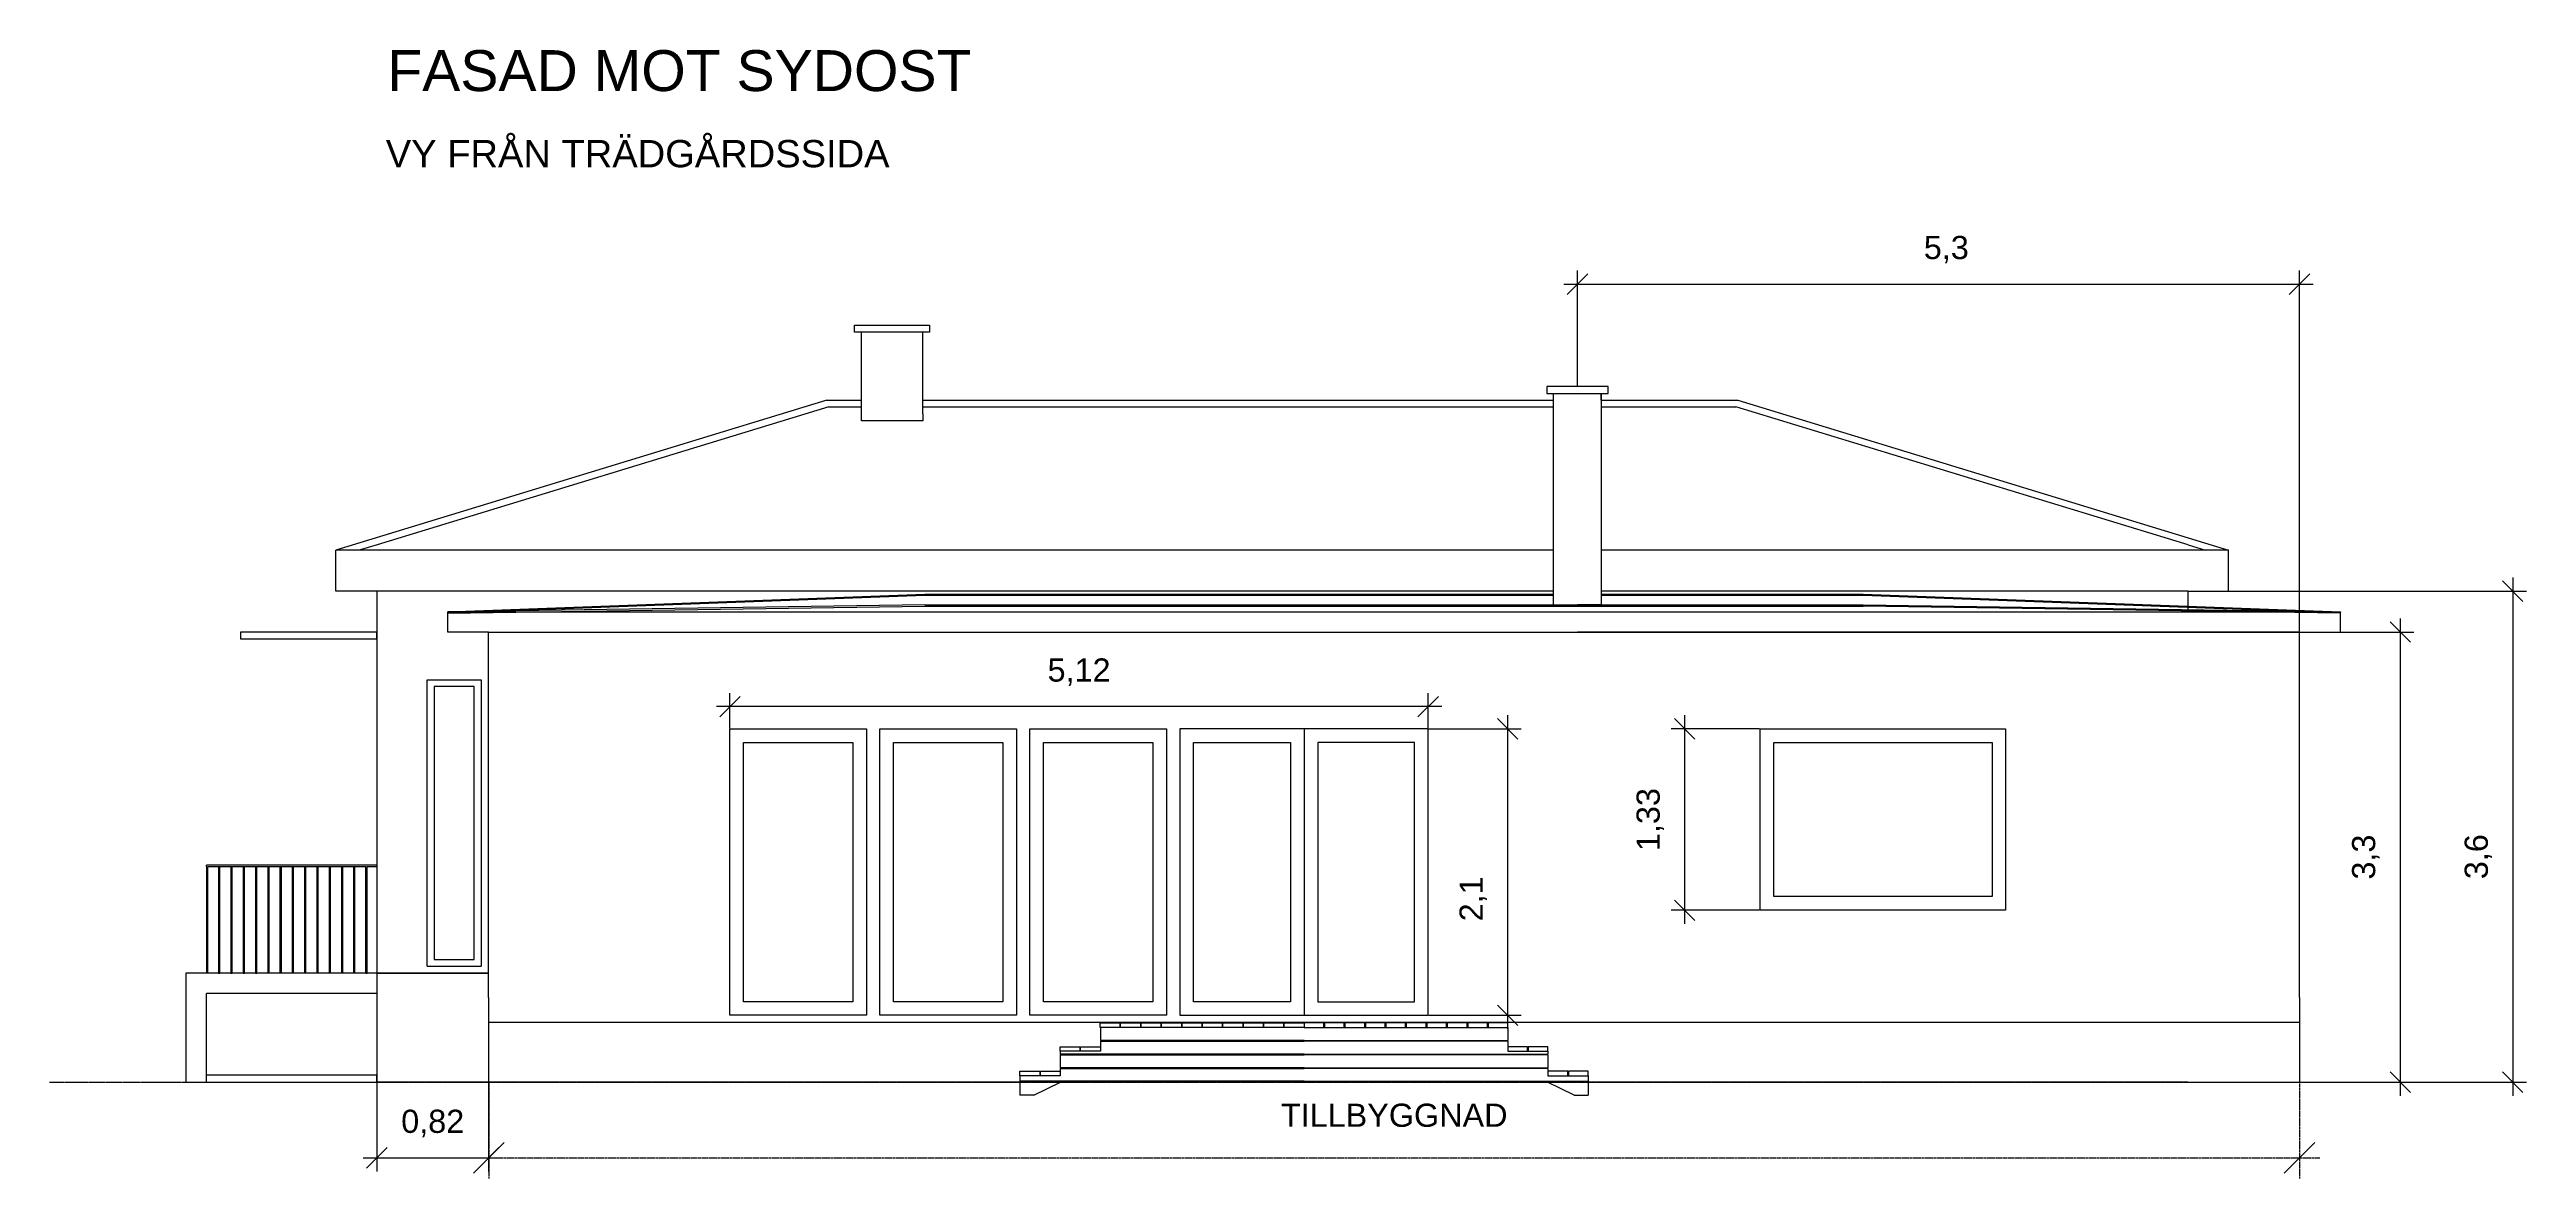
# Model space of a CAD drawing. Header units: millimetres. Extents: x -50011 to 90899, y -58634 to 500399.
# Drawn here: x -34625 to -16461, y 7174 to 15451 of the extents above; entities that cross this region are included whole.
import ezdxf

# ---------------------------------------------------------------- set-up
doc = ezdxf.new("R2010")
doc.units = ezdxf.units.MM
for name, pattern in [('ACAD_ISO02W100', [15, 12, -3]), ('ACAD_ISO04W100', [30, 24, -3, 0, -3]), ('CENTER2', [28.575, 19.05, -3.175, 3.175, -3.175])]:
    doc.linetypes.add(name, pattern=pattern)
doc.layers.get('0').update_dxf_attribs({"color": 1})
for name, color, linetype in [('Angivelser', 7, 'Continuous'), ('Fönster', 1, 'Continuous'), ('Förtydligande', 8, 'CENTER2'), ('Grundritningar', 1, 'Continuous'), ('Mått', 4, 'Continuous')]:
    doc.layers.add(name, color=color, linetype=linetype)
doc.styles.get("Standard").update_dxf_attribs({"font": 'Arial.ttf', "height": 170})
doc.dimstyles.new('Egen dimension', dxfattribs={"dimscale": 10, "dimtxt": 2.5, "dimasz": 15, "dimexe": 10, "dimexo": 0.625, "dimgap": 15, "dimtad": 1, "dimlfac": 0.001, "dimtxsty": 'Standard', "dimblk": 'OBLIQUE', "dimblk1": 'OBLIQUE', "dimblk2": 'OBLIQUE', "dimcen": 20, "dimdle": 10, "dimadec": 0, "dimazin": 0, "dimtfac": 1, "dimtmove": 0, "dimatfit": 3, "dimldrblk": 'OPEN90', "dimfxl": 1, "dimarcsym": 0})
doc.dimstyles.new('ISO-25', dxfattribs={"dimscale": 10, "dimtxt": 2.5, "dimasz": 15, "dimexe": 10, "dimexo": 0.625, "dimgap": 15, "dimtad": 1, "dimlfac": 0.001, "dimtxsty": 'Standard', "dimblk": 'OBLIQUE', "dimblk1": 'OBLIQUE', "dimblk2": 'OBLIQUE', "dimcen": 20, "dimdle": 10, "dimadec": 0, "dimazin": 0, "dimtfac": 1, "dimtmove": 0, "dimatfit": 3, "dimldrblk": 'OPEN90', "dimfxl": 1, "dimarcsym": 0})

# ---------------------------------------------------------------- blocks, each defined once
blk = doc.blocks.new('_Oblique')
at = {"color": 0, "linetype": 'ByBlock', "lineweight": -2}
blk.add_line((-0.5, -0.5), (0.5, 0.5), dxfattribs=at)
blk = doc.blocks.new('*D39')
at = {"layer": 'Defpoints', "color": 0, "ltscale": 20, "transparency": 16777216}
for p in [(-18125, 13731), (-23420, 12980), (-18125, 11180)]:
    blk.add_point(p, dxfattribs=at)
at = {"layer": 'Mått', "color": 0, "lineweight": -2, "ltscale": 20, "transparency": 16777216}
for p, q in [((-23420, 12986), (-23420, 13831)), ((-18125, 11186), (-18125, 13831)), ((-23520, 13731), (-18025, 13731))]:
    blk.add_line(p, q, dxfattribs=at)
at = {"layer": 'Mått', "color": 0, "lineweight": -2, "ltscale": 20, "transparency": 16777216, "xscale": 150, "yscale": 150, "zscale": 150, "rotation": 180}
blk.add_blockref('_Oblique', (-23420, 13731), dxfattribs=at)
at = {"layer": 'Mått', "color": 0, "lineweight": -2, "ltscale": 20, "transparency": 16777216, "xscale": 150, "yscale": 150, "zscale": 150}
blk.add_blockref('_Oblique', (-18125, 13731), dxfattribs=at)
at = {"layer": 'Mått', "color": 0, "ltscale": 20, "transparency": 16777216, "insert": (-20715, 13984), "char_height": 170, "attachment_point": 5}
blk.add_mtext('5,3', dxfattribs=at)
blk = doc.blocks.new('_Open90')
at = {"color": 0, "linetype": 'ByBlock', "lineweight": -2}
for p, q in [((0, 0), (-1, 0)), ((-0.5, 0.5), (0, 0)), ((0, 0), (-0.5, -0.5))]:
    blk.add_line(p, q, dxfattribs=at)
blk = doc.blocks.new('*D41')
at = {"layer": 'Defpoints', "color": 0, "transparency": 16777216}
for p in [(-18125, 11180), (-18125, 7880), (-17386, 7880)]:
    blk.add_point(p, dxfattribs=at)
at = {"layer": 'Mått', "color": 0, "lineweight": -2, "transparency": 16777216}
for p, q in [((-17386, 11280), (-17386, 7780)), ((-18119, 11180), (-17286, 11180)), ((-18119, 7880), (-17286, 7880))]:
    blk.add_line(p, q, dxfattribs=at)
at = {"layer": 'Mått', "color": 0, "lineweight": -2, "transparency": 16777216, "xscale": 150, "yscale": 150, "zscale": 150}
for p, rotation in [((-17386, 11180), 90), ((-17386, 7880), 270)]:
    blk.add_blockref('_Oblique', p, dxfattribs=dict(at, rotation=rotation))
at = {"layer": 'Mått', "color": 0, "transparency": 16777216, "insert": (-17639, 9530), "char_height": 170, "attachment_point": 5, "rotation": 90}
blk.add_mtext('3,3', dxfattribs=at)
blk = doc.blocks.new('*D122')
at = {"layer": 'Defpoints', "color": 0, "transparency": 16777216}
for p in [(-18945, 11480), (-18945, 7880), (-16561, 7880)]:
    blk.add_point(p, dxfattribs=at)
at = {"layer": 'Mått', "color": 0, "lineweight": -2, "transparency": 16777216}
for p, q in [((-18939, 11480), (-16461, 11480)), ((-16561, 11580), (-16561, 7780)), ((-18939, 7880), (-16461, 7880))]:
    blk.add_line(p, q, dxfattribs=at)
at = {"layer": 'Mått', "color": 0, "lineweight": -2, "transparency": 16777216, "xscale": 150, "yscale": 150, "zscale": 150}
for p, rotation in [((-16561, 11480), 90), ((-16561, 7880), 270)]:
    blk.add_blockref('_Oblique', p, dxfattribs=dict(at, rotation=rotation))
at = {"layer": 'Mått', "color": 0, "transparency": 16777216, "insert": (-16813, 9533), "char_height": 170, "attachment_point": 5, "rotation": 90}
blk.add_mtext('3,6', dxfattribs=at)
blk = doc.blocks.new('*D125')
at = {"layer": 'Defpoints', "color": 0, "transparency": 16777216}
for p in [(-31404, 7880), (-18125, 7880), (-18125, 7324)]:
    blk.add_point(p, dxfattribs=at)
at = {"layer": 'Förtydligande', "color": 0, "lineweight": -2, "transparency": 16777216}
for p, q in [((-31404, 7870), (-31404, 7174)), ((-18125, 7870), (-18125, 7174)), ((-31554, 7324), (-17975, 7324))]:
    blk.add_line(p, q, dxfattribs=at)
at = {"layer": 'Förtydligande', "color": 0, "lineweight": -2, "transparency": 16777216, "xscale": 225, "yscale": 225, "zscale": 225, "rotation": 180}
blk.add_blockref('_Oblique', (-31404, 7324), dxfattribs=at)
at = {"layer": 'Förtydligande', "color": 0, "lineweight": -2, "transparency": 16777216, "xscale": 225, "yscale": 225, "zscale": 225}
blk.add_blockref('_Oblique', (-18125, 7324), dxfattribs=at)
at = {"layer": 'Förtydligande', "color": 0, "transparency": 16777216, "insert": (-24764, 7636), "char_height": 170, "attachment_point": 5}
blk.add_mtext('TILLBYGGNAD', dxfattribs=at)
blk = doc.blocks.new('*D130')
at = {"layer": 'Defpoints', "color": 0, "transparency": 16777216}
for p in [(-24515, 10470), (-24515, 8370), (-23932, 8370)]:
    blk.add_point(p, dxfattribs=at)
at = {"layer": 'Mått', "color": 0, "lineweight": -2, "transparency": 16777216}
for p, q in [((-23932, 10570), (-23932, 8270)), ((-24509, 10470), (-23832, 10470)), ((-24509, 8370), (-23832, 8370))]:
    blk.add_line(p, q, dxfattribs=at)
at = {"layer": 'Mått', "color": 0, "lineweight": -2, "transparency": 16777216, "xscale": 150, "yscale": 150, "zscale": 150}
for p, rotation in [((-23932, 10470), 90), ((-23932, 8370), 270)]:
    blk.add_blockref('_Oblique', p, dxfattribs=dict(at, rotation=rotation))
at = {"layer": 'Mått', "color": 0, "transparency": 16777216, "insert": (-24184, 9224), "char_height": 170, "attachment_point": 5, "rotation": 90}
blk.add_mtext('2,1', dxfattribs=at)
blk = doc.blocks.new('*D131')
at = {"layer": 'Defpoints', "color": 0, "transparency": 16777216}
for p in [(-22080, 10470), (-22634, 9140), (-22080, 9140)]:
    blk.add_point(p, dxfattribs=at)
at = {"layer": 'Mått', "color": 0, "lineweight": -2, "transparency": 16777216}
for p, q in [((-22634, 10570), (-22634, 9040)), ((-22086, 10470), (-22734, 10470)), ((-22086, 9140), (-22734, 9140))]:
    blk.add_line(p, q, dxfattribs=at)
at = {"layer": 'Mått', "color": 0, "lineweight": -2, "transparency": 16777216, "xscale": 150, "yscale": 150, "zscale": 150}
for p, rotation in [((-22634, 10470), 90), ((-22634, 9140), 270)]:
    blk.add_blockref('_Oblique', p, dxfattribs=dict(at, rotation=rotation))
at = {"layer": 'Mått', "color": 0, "transparency": 16777216, "insert": (-22886, 9805), "char_height": 170, "attachment_point": 5, "rotation": 90}
blk.add_mtext('1,33', dxfattribs=at)
blk = doc.blocks.new('*D199')
at = {"layer": 'Defpoints', "color": 0, "ltscale": 100, "transparency": 16777216}
for p in [(-32225, 7880), (-31405, 7880), (-31405, 7325)]:
    blk.add_point(p, dxfattribs=at)
at = {"layer": 'Mått', "color": 0, "lineweight": -2, "ltscale": 100, "transparency": 16777216}
for p, q in [((-32225, 7874), (-32225, 7225)), ((-31405, 7874), (-31405, 7225)), ((-32325, 7325), (-31305, 7325))]:
    blk.add_line(p, q, dxfattribs=at)
at = {"layer": 'Mått', "color": 0, "lineweight": -2, "ltscale": 100, "transparency": 16777216, "xscale": 150, "yscale": 150, "zscale": 150, "rotation": 180}
blk.add_blockref('_Oblique', (-32225, 7325), dxfattribs=at)
at = {"layer": 'Mått', "color": 0, "lineweight": -2, "ltscale": 100, "transparency": 16777216, "xscale": 150, "yscale": 150, "zscale": 150}
blk.add_blockref('_Oblique', (-31405, 7325), dxfattribs=at)
at = {"layer": 'Mått', "color": 0, "ltscale": 100, "transparency": 16777216, "insert": (-31815, 7577), "char_height": 170, "attachment_point": 5}
blk.add_mtext('0,82', dxfattribs=at)
blk = doc.blocks.new('*D209')
at = {"layer": 'Defpoints', "color": 0, "ltscale": 100, "transparency": 16777216}
for p in [(-29635, 10633), (-29635, 10470), (-24515, 10470)]:
    blk.add_point(p, dxfattribs=at)
at = {"layer": 'Mått', "color": 0, "lineweight": -2, "ltscale": 100, "transparency": 16777216}
for p, q in [((-29635, 10476), (-29635, 10733)), ((-24515, 10476), (-24515, 10733)), ((-24415, 10633), (-29735, 10633))]:
    blk.add_line(p, q, dxfattribs=at)
at = {"layer": 'Mått', "color": 0, "lineweight": -2, "ltscale": 100, "transparency": 16777216, "xscale": 150, "yscale": 150, "zscale": 150, "rotation": 180}
blk.add_blockref('_Oblique', (-29635, 10633), dxfattribs=at)
at = {"layer": 'Mått', "color": 0, "lineweight": -2, "ltscale": 100, "transparency": 16777216, "xscale": 150, "yscale": 150, "zscale": 150}
blk.add_blockref('_Oblique', (-24515, 10633), dxfattribs=at)
at = {"layer": 'Mått', "color": 0, "ltscale": 100, "transparency": 16777216, "insert": (-27075, 10886), "char_height": 170, "attachment_point": 5}
blk.add_mtext('5,12', dxfattribs=at)

msp = doc.modelspace()

# ---------------------------------------------------------------- linework, layer by layer
at = {"layer": 'Fönster', "ltscale": 100}
for p, q in [((-31855.013, 8729.864), (-31855.013, 10829.864)), ((-31855.013, 10829.864), (-31460.013, 10829.864)), ((-31510.013, 10779.864), (-31805.013, 10779.864)), ((-31805.013, 10779.864), (-31805.013, 8779.864)), ((-31510.013, 8779.864), (-31510.013, 10779.864)), ((-31460.013, 10829.864), (-31460.013, 8729.864)), ((-29635.013, 8369.864), (-29635.013, 10469.864)), ((-29635.013, 10469.864), (-28635.013, 10469.864)), ((-29535.013, 8469.864), (-29535.013, 10369.864)), ((-29535.013, 10369.864), (-28735.013, 10369.864)), ((-28735.013, 10369.864), (-28735.013, 8469.864)), ((-28635.013, 10469.864), (-28635.013, 8369.864)), ((-28535.013, 8369.864), (-28535.013, 10469.864)), ((-28535.013, 10469.864), (-27535.013, 10469.864)), ((-28435.013, 8469.864), (-28435.013, 10369.864)), ((-28435.013, 10369.864), (-27635.013, 10369.864)), ((-27635.013, 10369.864), (-27635.013, 8469.864)), ((-27535.013, 10469.864), (-27535.013, 8369.864)), ((-27435.013, 8369.864), (-27435.013, 10469.864)), ((-27435.013, 10469.864), (-26435.013, 10469.864)), ((-27335.013, 8469.864), (-27335.013, 10369.864)), ((-27335.013, 10369.864), (-26535.013, 10369.864)), ((-26535.013, 10369.864), (-26535.013, 8469.864)), ((-26435.013, 10469.864), (-26435.013, 8369.864)), ((-31855.013, 8729.864), (-31460.013, 8729.864)), ((-31805.013, 8779.864), (-31510.013, 8779.864)), ((-28635.013, 8369.864), (-29635.013, 8369.864)), ((-28735.013, 8469.864), (-29535.013, 8469.864)), ((-27535.013, 8369.864), (-28535.013, 8369.864)), ((-27635.013, 8469.864), (-28435.013, 8469.864)), ((-26435.013, 8369.864), (-27435.013, 8369.864)), ((-26535.013, 8469.864), (-27335.013, 8469.864))]:
    msp.add_line(p, q, dxfattribs=at)
at = {"layer": 'Fönster'}
for p, q in [((-24515.013, 10469.864), (-26335.013, 10469.864)), ((-26335.013, 10469.864), (-26335.013, 8369.864)), ((-26235.013, 10369.864), (-25525.013, 10369.864)), ((-26235.013, 8469.864), (-26235.013, 10369.864)), ((-25525.013, 10369.864), (-25525.013, 8469.864)), ((-24515.013, 10469.864), (-25425.013, 10469.864)), ((-25425.013, 10469.864), (-25425.013, 8369.864)), ((-25325.013, 10369.864), (-25325.013, 8469.864)), ((-24615.013, 10369.864), (-25325.013, 10369.864)), ((-24615.013, 8469.864), (-24615.013, 10369.864)), ((-24515.013, 8369.864), (-24515.013, 10469.864)), ((-22080.013, 10469.864), (-20280.013, 10469.864)), ((-22080.013, 9139.864), (-22080.013, 10469.864)), ((-21980.013, 10369.864), (-20380.013, 10369.864)), ((-21980.013, 9239.864), (-21980.013, 10369.864)), ((-20380.013, 10369.864), (-20380.013, 9239.864)), ((-20280.013, 10469.864), (-20280.013, 9139.864)), ((-20280.013, 9139.864), (-22080.013, 9139.864)), ((-20380.013, 9239.864), (-21980.013, 9239.864)), ((-26335.013, 8369.864), (-24515.013, 8369.864)), ((-25525.013, 8469.864), (-26235.013, 8469.864)), ((-25325.013, 8469.864), (-24615.013, 8469.864))]:
    msp.add_line(p, q, dxfattribs=at)
at = {"layer": 'Förtydligande', "linetype": 'ACAD_ISO04W100', "lineweight": -3, "ltscale": 0.1}
msp.add_line((-34625.013, 7879.864), (-17145.013, 7879.864), dxfattribs=at)
at = {"layer": 'Grundritningar'}
for p, q in [((-28720.711, 13379.864), (-28720.711, 13429.864)), ((-28720.711, 13429.864), (-28170.711, 13429.864)), ((-28670.711, 13379.864), (-28720.711, 13379.864)), ((-28220.711, 13379.864), (-28670.711, 13379.864)), ((-28670.711, 12779.864), (-28670.711, 13379.864)), ((-28170.711, 13379.864), (-28220.711, 13379.864)), ((-28220.711, 12779.864), (-28220.711, 13379.864)), ((-28170.711, 13429.864), (-28170.711, 13379.864)), ((-23195.013, 12979.867), (-23645.013, 12979.867)), ((-23645.013, 12979.867), (-23645.013, 12929.867)), ((-23645.013, 12929.867), (-23595.013, 12929.867)), ((-23595.013, 12929.867), (-23245.013, 12929.867)), ((-23245.013, 12929.867), (-23245.013, 11379.867)), ((-23245.013, 12929.867), (-23195.013, 12929.867)), ((-23195.013, 12929.867), (-23195.013, 12979.867)), ((-28925.013, 12879.864), (-32525.013, 11779.864)), ((-28910.31, 12832.075), (-32222.89, 11819.897)), ((-28925.013, 12879.864), (-28670.711, 12879.864)), ((-28910.31, 12832.075), (-28670.711, 12832.07)), ((-28670.711, 12729.864), (-28670.711, 12779.864)), ((-28220.711, 12729.864), (-28670.711, 12729.864)), ((-28220.711, 12879.864), (-23595.013, 12879.864)), ((-28220.711, 12832.062), (-23595.013, 12831.977)), ((-28220.711, 12779.864), (-28220.711, 12729.864)), ((-23245.013, 12879.864), (-22245.013, 12879.864)), ((-23245.013, 12831.971), (-22259.315, 12831.953)), ((-18942.481, 11819.246), (-22259.315, 12831.953)), ((-22245.013, 12879.864), (-18645.013, 11779.864)), ((-23595.013, 11379.867), (-23595.013, 12579.867)), ((-23595.013, 11379.867), (-23595.013, 12346.408)), ((-32525.013, 11479.864), (-32525.013, 11779.864)), ((-23595.013, 11779.864), (-32525.013, 11779.864)), ((-18645.013, 11779.864), (-23245.013, 11779.864)), ((-18645.013, 11479.864), (-18645.013, 11779.864)), ((-32225.013, 11479.864), (-32525.013, 11479.864)), ((-32225.013, 11479.864), (-32225.013, 8679.864)), ((-32225.013, 11479.864), (-32225.013, 11179.864)), ((-23595.013, 11479.864), (-32225.013, 11479.864)), ((-18945.013, 11479.864), (-23245.013, 11479.864)), ((-18945.013, 11479.864), (-18945.013, 11344.698)), ((-18945.013, 11479.864), (-18645.013, 11479.864)), ((-23595.013, 11379.867), (-23245.013, 11379.867)), ((-32225.013, 11179.864), (-33225.013, 11179.864)), ((-33225.013, 11179.864), (-33225.013, 11129.864)), ((-33225.013, 11129.864), (-32225.013, 11129.864)), ((-32225.013, 11129.864), (-32225.013, 11179.864)), ((-32225.013, 9469.864), (-33475.013, 9469.864)), ((-33475.013, 9459.864), (-33475.013, 9469.864)), ((-33475.013, 9459.864), (-33475.013, 8679.864)), ((-33465.013, 9459.864), (-32305.013, 9459.864)), ((-33465.013, 8679.864), (-33465.013, 9459.864)), ((-33385.013, 9459.864), (-33385.013, 8679.864)), ((-33375.013, 8679.864), (-33375.013, 9459.864)), ((-33295.013, 9459.864), (-33295.013, 8679.864)), ((-33285.013, 8679.864), (-33285.013, 9459.864)), ((-33285.013, 9459.864), (-33205.013, 9459.864)), ((-33205.013, 9459.864), (-33205.013, 8679.864)), ((-33195.013, 8679.864), (-33195.013, 9459.864)), ((-33195.013, 9459.864), (-33115.013, 9459.864)), ((-33115.013, 9459.864), (-33115.013, 8679.864)), ((-33105.013, 8679.864), (-33105.013, 9459.864)), ((-33105.013, 9459.864), (-33025.013, 9459.864)), ((-33025.013, 9459.864), (-33025.013, 8679.864)), ((-33015.013, 8679.864), (-33015.013, 9459.864)), ((-33015.013, 9459.864), (-32935.013, 9459.864)), ((-32935.013, 9459.864), (-32935.013, 8679.864)), ((-32925.013, 8679.864), (-32925.013, 9459.864)), ((-32925.013, 9459.864), (-32845.013, 9459.864)), ((-32845.013, 9459.864), (-32845.013, 8679.864)), ((-32835.013, 8679.864), (-32835.013, 9459.864)), ((-32835.013, 9459.864), (-32755.013, 9459.864)), ((-32755.013, 9459.864), (-32755.013, 8679.864)), ((-32745.013, 8679.864), (-32745.013, 9459.864)), ((-32745.013, 9459.864), (-32665.013, 9459.864)), ((-32665.013, 9459.864), (-32665.013, 8679.864)), ((-32655.013, 8679.864), (-32655.013, 9459.864)), ((-32655.013, 9459.864), (-32575.013, 9459.864)), ((-32575.013, 9459.864), (-32575.013, 8679.864)), ((-32565.013, 8679.864), (-32565.013, 9459.864)), ((-32565.013, 9459.864), (-32485.013, 9459.864)), ((-32485.013, 9459.864), (-32485.013, 8679.864)), ((-32475.013, 8679.864), (-32475.013, 9459.864)), ((-32475.013, 9459.864), (-32395.013, 9459.864)), ((-32395.013, 9459.864), (-32395.013, 8679.864)), ((-32385.013, 8679.864), (-32385.013, 9459.864)), ((-32305.013, 8679.864), (-32305.013, 9459.864)), ((-32295.013, 8679.864), (-32295.013, 9459.864)), ((-32295.013, 9459.864), (-32225.013, 9459.864)), ((-32225.013, 8679.864), (-33625.013, 8679.864)), ((-33625.013, 8679.864), (-33625.013, 7879.864)), ((-33385.013, 8679.864), (-33375.013, 8679.864)), ((-33295.013, 8679.864), (-33285.013, 8679.864)), ((-33205.013, 8679.864), (-33195.013, 8679.864)), ((-33115.013, 8679.864), (-33105.013, 8679.864)), ((-32305.013, 8679.864), (-32295.013, 8679.864)), ((-32305.013, 8679.864), (-32295.013, 8679.864)), ((-32225.013, 8679.864), (-32295.013, 8679.864)), ((-32225.013, 8679.864), (-32225.013, 7879.864)), ((-31405.013, 8679.864), (-32225.013, 8679.864)), ((-32225.013, 8679.864), (-32225.013, 8529.864)), ((-33475.013, 7879.864), (-33475.013, 8529.864)), ((-32225.013, 8529.864), (-33475.013, 8529.864)), ((-33625.013, 7879.864), (-33475.013, 7879.864)), ((-32225.013, 7929.864), (-33475.013, 7929.864)), ((-33475.013, 7879.864), (-32225.013, 7879.864)), ((-32225.013, 7879.864), (-32225.013, 7929.864)), ((-18945.013, 7879.864), (-32225.013, 7879.864)), ((-23945.013, 7879.864), (-23935.013, 7879.864))]:
    msp.add_line(p, q, dxfattribs=at)
at = {"layer": 'Grundritningar', "ltscale": 100}
for p, q in [((-23595.013, 11379.867), (-23595.013, 12929.867)), ((-23595.013, 12879.864), (-23595.013, 12929.867)), ((-23245.013, 12879.864), (-23245.013, 12929.867)), ((-32222.89, 11819.897), (-32353.908, 11779.864)), ((-18942.481, 11819.246), (-18813.496, 11779.864)), ((-31705.013, 11328.147), (-28205.013, 11458.147)), ((-28205.013, 11448.147), (-31705.013, 11318.147)), ((-28205.013, 11458.147), (-23595.013, 11458.147)), ((-23595.013, 11448.147), (-28205.013, 11448.147)), ((-23245.013, 11458.147), (-21325.013, 11458.147)), ((-21325.013, 11448.147), (-23245.013, 11448.147)), ((-21325.013, 11458.147), (-17825.013, 11328.147)), ((-17826.919, 11318.331), (-21325.013, 11448.147)), ((-28205.013, 11379.867), (-31705.013, 11328.147)), ((-31705.013, 11318.147), (-28205.013, 11369.867)), ((-31705.013, 11179.864), (-31705.013, 11328.147)), ((-31705.013, 11328.147), (-31705.013, 11318.147)), ((-31705.013, 11328.147), (-17825.013, 11328.147)), ((-28205.013, 11379.867), (-21325.013, 11379.867)), ((-28205.013, 11369.867), (-21325.013, 11369.867)), ((-23245.013, 11379.867), (-23420.013, 11379.867)), ((-21325.013, 11379.867), (-17825.013, 11328.147)), ((-17826.919, 11318.331), (-21325.013, 11369.867)), ((-17825.013, 11328.147), (-17826.919, 11318.331)), ((-17825.013, 11328.147), (-17826.919, 11318.331)), ((-17825.013, 11179.864), (-17825.013, 11328.147)), ((-31405.013, 8499.864), (-31405.013, 11179.864)), ((-31405.013, 11179.864), (-17825.013, 11179.864)), ((-31405.013, 11179.864), (-30958.013, 11179.864)), ((-18125.013, 11179.864), (-23420.013, 11179.864)), ((-18125.013, 8499.864), (-18125.013, 11179.864)), ((-18125.013, 11179.864), (-17825.013, 11179.864)), ((-32225.013, 8679.864), (-31405.013, 8679.864)), ((-32225.013, 8679.864), (-31855.013, 8679.864)), ((-31855.013, 8679.864), (-31805.013, 8679.864)), ((-31405.013, 8499.864), (-31405.013, 7879.864)), ((-31405.013, 8499.864), (-31405.013, 8319.864)), ((-18125.013, 8499.864), (-18125.013, 7879.864)), ((-31405.013, 8319.864), (-18125.013, 8319.864)), ((-26920.013, 8280.865), (-26920.013, 8314.865)), ((-26920.013, 8314.865), (-26775.013, 8314.865)), ((-26775.013, 8280.865), (-26920.013, 8280.865)), ((-26918.492, 8280.864), (-26918.492, 8185.864)), ((-25425.014, 8280.864), (-26918.492, 8280.864)), ((-25425.014, 8185.864), (-26918.492, 8185.864)), ((-26918.492, 8180.864), (-25425.014, 8180.864)), ((-26918.492, 8180.864), (-26918.492, 8139.864)), ((-26775.013, 8314.865), (-26775.013, 8280.865)), ((-26770.013, 8280.865), (-26770.013, 8314.865)), ((-26770.013, 8314.865), (-26625.013, 8314.865)), ((-26625.013, 8280.865), (-26770.013, 8280.865)), ((-26625.013, 8314.865), (-26625.013, 8280.865)), ((-26620.013, 8280.865), (-26625.013, 8280.865)), ((-26620.013, 8280.865), (-26620.013, 8314.865)), ((-26620.013, 8314.865), (-26475.013, 8314.865)), ((-26475.013, 8280.865), (-26620.013, 8280.865)), ((-26475.013, 8314.865), (-26475.013, 8280.865)), ((-26470.013, 8280.864), (-26470.013, 8314.864)), ((-26470.013, 8314.864), (-26325.013, 8314.864)), ((-26325.013, 8280.864), (-26470.013, 8280.864)), ((-26325.013, 8314.864), (-26325.013, 8280.864)), ((-26320.013, 8280.864), (-26325.013, 8280.864)), ((-26320.013, 8280.864), (-26320.013, 8314.864)), ((-26320.013, 8314.864), (-26175.013, 8314.864)), ((-26175.013, 8280.864), (-26320.013, 8280.864)), ((-26175.013, 8314.864), (-26175.013, 8280.864)), ((-26170.013, 8280.864), (-26170.013, 8314.864)), ((-26170.013, 8314.864), (-26025.013, 8314.864)), ((-26025.013, 8280.864), (-26170.013, 8280.864)), ((-26025.013, 8314.864), (-26025.013, 8280.864)), ((-26020.013, 8280.864), (-26025.013, 8280.864)), ((-26020.013, 8280.864), (-26020.013, 8314.864)), ((-26020.013, 8314.864), (-25875.013, 8314.864)), ((-25875.013, 8280.864), (-26020.013, 8280.864)), ((-25875.013, 8314.864), (-25875.013, 8280.864)), ((-25870.013, 8280.864), (-25870.013, 8314.864)), ((-25870.013, 8314.864), (-25725.013, 8314.864)), ((-25725.013, 8280.864), (-25870.013, 8280.864)), ((-25725.013, 8314.864), (-25725.013, 8280.864)), ((-25720.013, 8280.864), (-25725.013, 8280.864)), ((-25720.013, 8280.864), (-25720.013, 8314.864)), ((-25720.013, 8314.864), (-25575.013, 8314.864)), ((-25575.013, 8280.864), (-25720.013, 8280.864)), ((-25575.013, 8314.864), (-25575.013, 8280.864)), ((-25570.013, 8280.864), (-25570.013, 8314.864)), ((-25570.013, 8314.864), (-25425.013, 8314.864)), ((-25425.013, 8280.864), (-25570.013, 8280.864)), ((-25425.013, 8314.864), (-25425.013, 8280.864)), ((-25280.013, 8314.864), (-25425.013, 8314.864)), ((-25425.013, 8314.864), (-25425.013, 8280.864)), ((-25425.013, 8280.864), (-23931.535, 8280.864)), ((-25425.013, 8280.864), (-25280.013, 8280.864)), ((-25425.013, 8185.864), (-23931.535, 8185.864)), ((-23931.535, 8180.864), (-25425.013, 8180.864)), ((-25280.013, 8280.864), (-25280.013, 8314.864)), ((-25275.014, 8314.864), (-25275.014, 8280.864)), ((-25130.014, 8314.864), (-25275.014, 8314.864)), ((-25275.014, 8280.864), (-25130.014, 8280.864)), ((-25130.014, 8280.864), (-25130.014, 8314.864)), ((-25130.014, 8280.864), (-25125.014, 8280.864)), ((-25125.013, 8314.864), (-25125.013, 8280.864)), ((-24980.013, 8314.864), (-25125.013, 8314.864)), ((-25125.013, 8280.864), (-24980.013, 8280.864)), ((-24980.013, 8280.864), (-24980.013, 8314.864)), ((-24975.014, 8314.864), (-24975.014, 8280.864)), ((-24830.014, 8314.864), (-24975.014, 8314.864)), ((-24975.014, 8280.864), (-24830.014, 8280.864)), ((-24830.014, 8280.864), (-24830.014, 8314.864)), ((-24830.014, 8280.864), (-24825.014, 8280.864)), ((-24825.013, 8314.864), (-24825.013, 8280.864)), ((-24680.013, 8314.864), (-24825.013, 8314.864)), ((-24825.013, 8280.864), (-24680.013, 8280.864)), ((-24680.013, 8280.864), (-24680.013, 8314.864)), ((-24675.014, 8314.864), (-24675.014, 8280.864)), ((-24530.014, 8314.864), (-24675.014, 8314.864)), ((-24675.014, 8280.864), (-24530.014, 8280.864)), ((-24530.014, 8280.864), (-24530.014, 8314.864)), ((-24530.014, 8280.864), (-24525.014, 8280.864)), ((-24525.013, 8314.864), (-24525.013, 8280.864)), ((-24380.013, 8314.864), (-24525.013, 8314.864)), ((-24525.013, 8280.864), (-24380.013, 8280.864)), ((-24380.013, 8280.864), (-24380.013, 8314.864)), ((-24375.014, 8314.865), (-24375.014, 8280.865)), ((-24230.014, 8314.865), (-24375.014, 8314.865)), ((-24375.014, 8280.865), (-24230.014, 8280.865)), ((-24230.014, 8280.865), (-24230.014, 8314.865)), ((-24230.014, 8280.865), (-24225.014, 8280.865)), ((-24225.014, 8314.865), (-24225.014, 8280.865)), ((-24080.014, 8314.865), (-24225.014, 8314.865)), ((-24225.014, 8280.865), (-24080.014, 8280.865)), ((-24080.014, 8280.865), (-24080.014, 8314.865)), ((-24075.014, 8314.865), (-24075.014, 8280.865)), ((-23930.014, 8314.865), (-24075.014, 8314.865)), ((-24075.014, 8280.865), (-23930.014, 8280.865)), ((-23931.535, 8280.864), (-23931.535, 8185.864)), ((-23931.535, 8180.864), (-23931.535, 8139.864)), ((-23930.014, 8280.865), (-23930.014, 8314.865)), ((-27213.492, 8105.864), (-27213.492, 8139.864)), ((-27213.492, 8139.864), (-27068.492, 8139.864)), ((-27068.492, 8105.864), (-27213.492, 8105.864)), ((-27213.492, 8105.864), (-27213.492, 8085.864)), ((-25425.014, 8085.864), (-27213.492, 8085.864)), ((-27213.492, 8080.864), (-25425.014, 8080.864)), ((-27213.492, 8080.864), (-27213.492, 7985.864)), ((-27068.492, 8139.864), (-27068.492, 8105.864)), ((-27063.492, 8105.864), (-27068.492, 8105.864)), ((-27063.492, 8105.864), (-27063.492, 8139.864)), ((-27063.492, 8139.864), (-26918.492, 8139.864)), ((-26918.492, 8105.864), (-27063.492, 8105.864)), ((-26918.492, 8139.864), (-26918.492, 8105.864)), ((-25425.013, 8085.864), (-23636.535, 8085.864)), ((-23636.535, 8080.864), (-25425.013, 8080.864)), ((-23931.535, 8139.864), (-23931.535, 8105.864)), ((-23786.535, 8139.864), (-23931.535, 8139.864)), ((-23931.535, 8105.864), (-23786.535, 8105.864)), ((-23786.535, 8105.864), (-23786.535, 8139.864)), ((-23786.535, 8105.864), (-23781.535, 8105.864)), ((-23781.535, 8139.864), (-23781.535, 8105.864)), ((-23636.535, 8139.864), (-23781.535, 8139.864)), ((-23781.535, 8105.864), (-23636.535, 8105.864)), ((-23636.535, 8105.864), (-23636.535, 8139.864)), ((-23636.535, 8105.864), (-23636.535, 8085.864)), ((-23636.535, 8080.864), (-23636.535, 7985.864)), ((-27508.491, 7925.865), (-27508.491, 7959.865)), ((-27508.491, 7959.865), (-27363.491, 7959.865)), ((-27363.491, 7925.865), (-27508.491, 7925.865)), ((-27508.491, 7925.865), (-27508.491, 7879.864)), ((-25425.014, 7885.864), (-27508.491, 7885.864)), ((-27508.491, 7879.864), (-27508.491, 7784.864)), ((-27405.565, 7784.864), (-27210.005, 7879.864)), ((-27358.492, 7925.864), (-27363.492, 7925.864)), ((-27363.491, 7959.865), (-27363.491, 7925.865)), ((-27358.492, 7925.864), (-27358.492, 7959.864)), ((-27358.492, 7959.864), (-27213.492, 7959.864)), ((-27213.492, 7925.864), (-27358.492, 7925.864)), ((-25425.014, 7985.864), (-27213.492, 7985.864)), ((-27213.492, 7980.864), (-25425.014, 7980.864)), ((-27213.492, 7980.864), (-27213.492, 7959.864)), ((-27213.492, 7959.864), (-27213.492, 7925.864)), ((-25425.013, 7985.864), (-23636.535, 7985.864)), ((-23636.535, 7980.864), (-25425.013, 7980.864)), ((-25425.013, 7885.864), (-23341.535, 7885.864)), ((-23444.462, 7784.864), (-23640.022, 7879.864)), ((-23636.535, 7980.864), (-23636.535, 7959.864)), ((-23636.535, 7959.864), (-23636.535, 7925.864)), ((-23491.535, 7959.864), (-23636.535, 7959.864)), ((-23636.535, 7925.864), (-23491.535, 7925.864)), ((-23491.535, 7925.864), (-23491.535, 7959.864)), ((-23491.535, 7925.864), (-23486.535, 7925.864)), ((-23486.535, 7959.865), (-23486.535, 7925.865)), ((-23341.535, 7959.865), (-23486.535, 7959.865)), ((-23486.535, 7925.865), (-23341.535, 7925.865)), ((-23341.535, 7925.865), (-23341.535, 7959.865)), ((-23341.535, 7925.865), (-23341.535, 7879.864)), ((-23341.535, 7879.864), (-23341.535, 7784.864)), ((-27405.565, 7784.864), (-27508.491, 7784.864)), ((-23444.462, 7784.864), (-23341.535, 7784.864))]:
    msp.add_line(p, q, dxfattribs=at)
at = {"layer": 'Grundritningar', "linetype": 'ACAD_ISO02W100', "ltscale": 100}
msp.add_line((-31405.013, 11179.864), (-31705.013, 11179.864), dxfattribs=at)

# ---------------------------------------------------------------- texts
at = {"layer": 'Angivelser'}
for s, height, p in [('FASAD MOT SYDOST', 300, (-32148.151, 15146.832)), ('VY FRÅN TRÄDGÅRDSSIDA', 200, (-32159.035, 14588.002))]:
    msp.add_text(s, height=height, dxfattribs=at).set_placement(p)

# ---------------------------------------------------------------- dimensions: what is measured, and where the dimension line sits
at = {"layer": 'Förtydligande'}
dim = msp.add_linear_dim(base=(-18125.013, 7323.621), p1=(-31403.608, 7879.864), p2=(-18125.013, 7879.864), text='TILLBYGGNAD', dimstyle='Egen dimension', override={"dimscale": 15}, dxfattribs=at)
dim.commit()
dim.dimension.update_dxf_attribs({"geometry": '*D125', "text_midpoint": (-24764.311, 7635.593)})
at = {"layer": 'Mått', "ltscale": 20}
dim = msp.add_linear_dim(base=(-18125.013245174, 13731.285839477), p1=(-23420.013245174, 12979.867160294), p2=(-18125.013245174, 11179.863723889), angle=180, dimstyle='ISO-25', dxfattribs=at)
dim.commit()
dim.dimension.update_dxf_attribs({"geometry": '*D39', "text_midpoint": (-20715.291165018, 13731.285839477), "dimtype": 160})
at = {"layer": 'Mått'}
for base, p1, p2, angle, dimstyle, picture, middle in [((-16560.574, 7879.864), (-18945.013, 11479.864), (-18945.013, 7879.864), 270, 'ISO-25', '*D122', (-16560.574, 9532.87)), ((-17386.252, 7879.864), (-18125.013, 11179.864), (-18125.013, 7879.864), 270, 'ISO-25', '*D41', (-17386.252, 9529.864)), ((-23931.535, 8369.864), (-24515.013, 10469.864), (-24515.013, 8369.864), 90, 'Egen dimension', '*D130', (-23931.535, 9224.462))]:
    dim = msp.add_linear_dim(base=base, p1=p1, p2=p2, angle=angle, dimstyle=dimstyle, dxfattribs=at)
    dim.commit()
    dim.dimension.update_dxf_attribs({"geometry": picture, "text_midpoint": middle, "dimtype": 160})
at = {"layer": 'Mått', "ltscale": 100}
dim = msp.add_linear_dim(base=(-29635.013, 10633.171), p1=(-24515.013, 10469.864), p2=(-29635.013, 10469.864), dimstyle='Egen dimension', dxfattribs=at)
dim.commit()
dim.dimension.update_dxf_attribs({"geometry": '*D209', "text_midpoint": (-27075.013, 10885.565)})
at = {"layer": 'Mått'}
dim = msp.add_linear_dim(base=(-22633.795, 9139.864), p1=(-22080.013, 10469.864), p2=(-22080.013, 9139.864), angle=90, dimstyle='Egen dimension', dxfattribs=at)
dim.commit()
dim.dimension.update_dxf_attribs({"geometry": '*D131', "text_midpoint": (-22886.189, 9804.864)})
at = {"layer": 'Mått', "ltscale": 100}
dim = msp.add_linear_dim(base=(-31405.013, 7324.593), p1=(-32225.013, 7879.864), p2=(-31405.013, 7879.864), dimstyle='Egen dimension', dxfattribs=at)
dim.commit()
dim.dimension.update_dxf_attribs({"geometry": '*D199', "text_midpoint": (-31815.013, 7324.593), "dimtype": 160})

doc.saveas('drawing.dxf')
